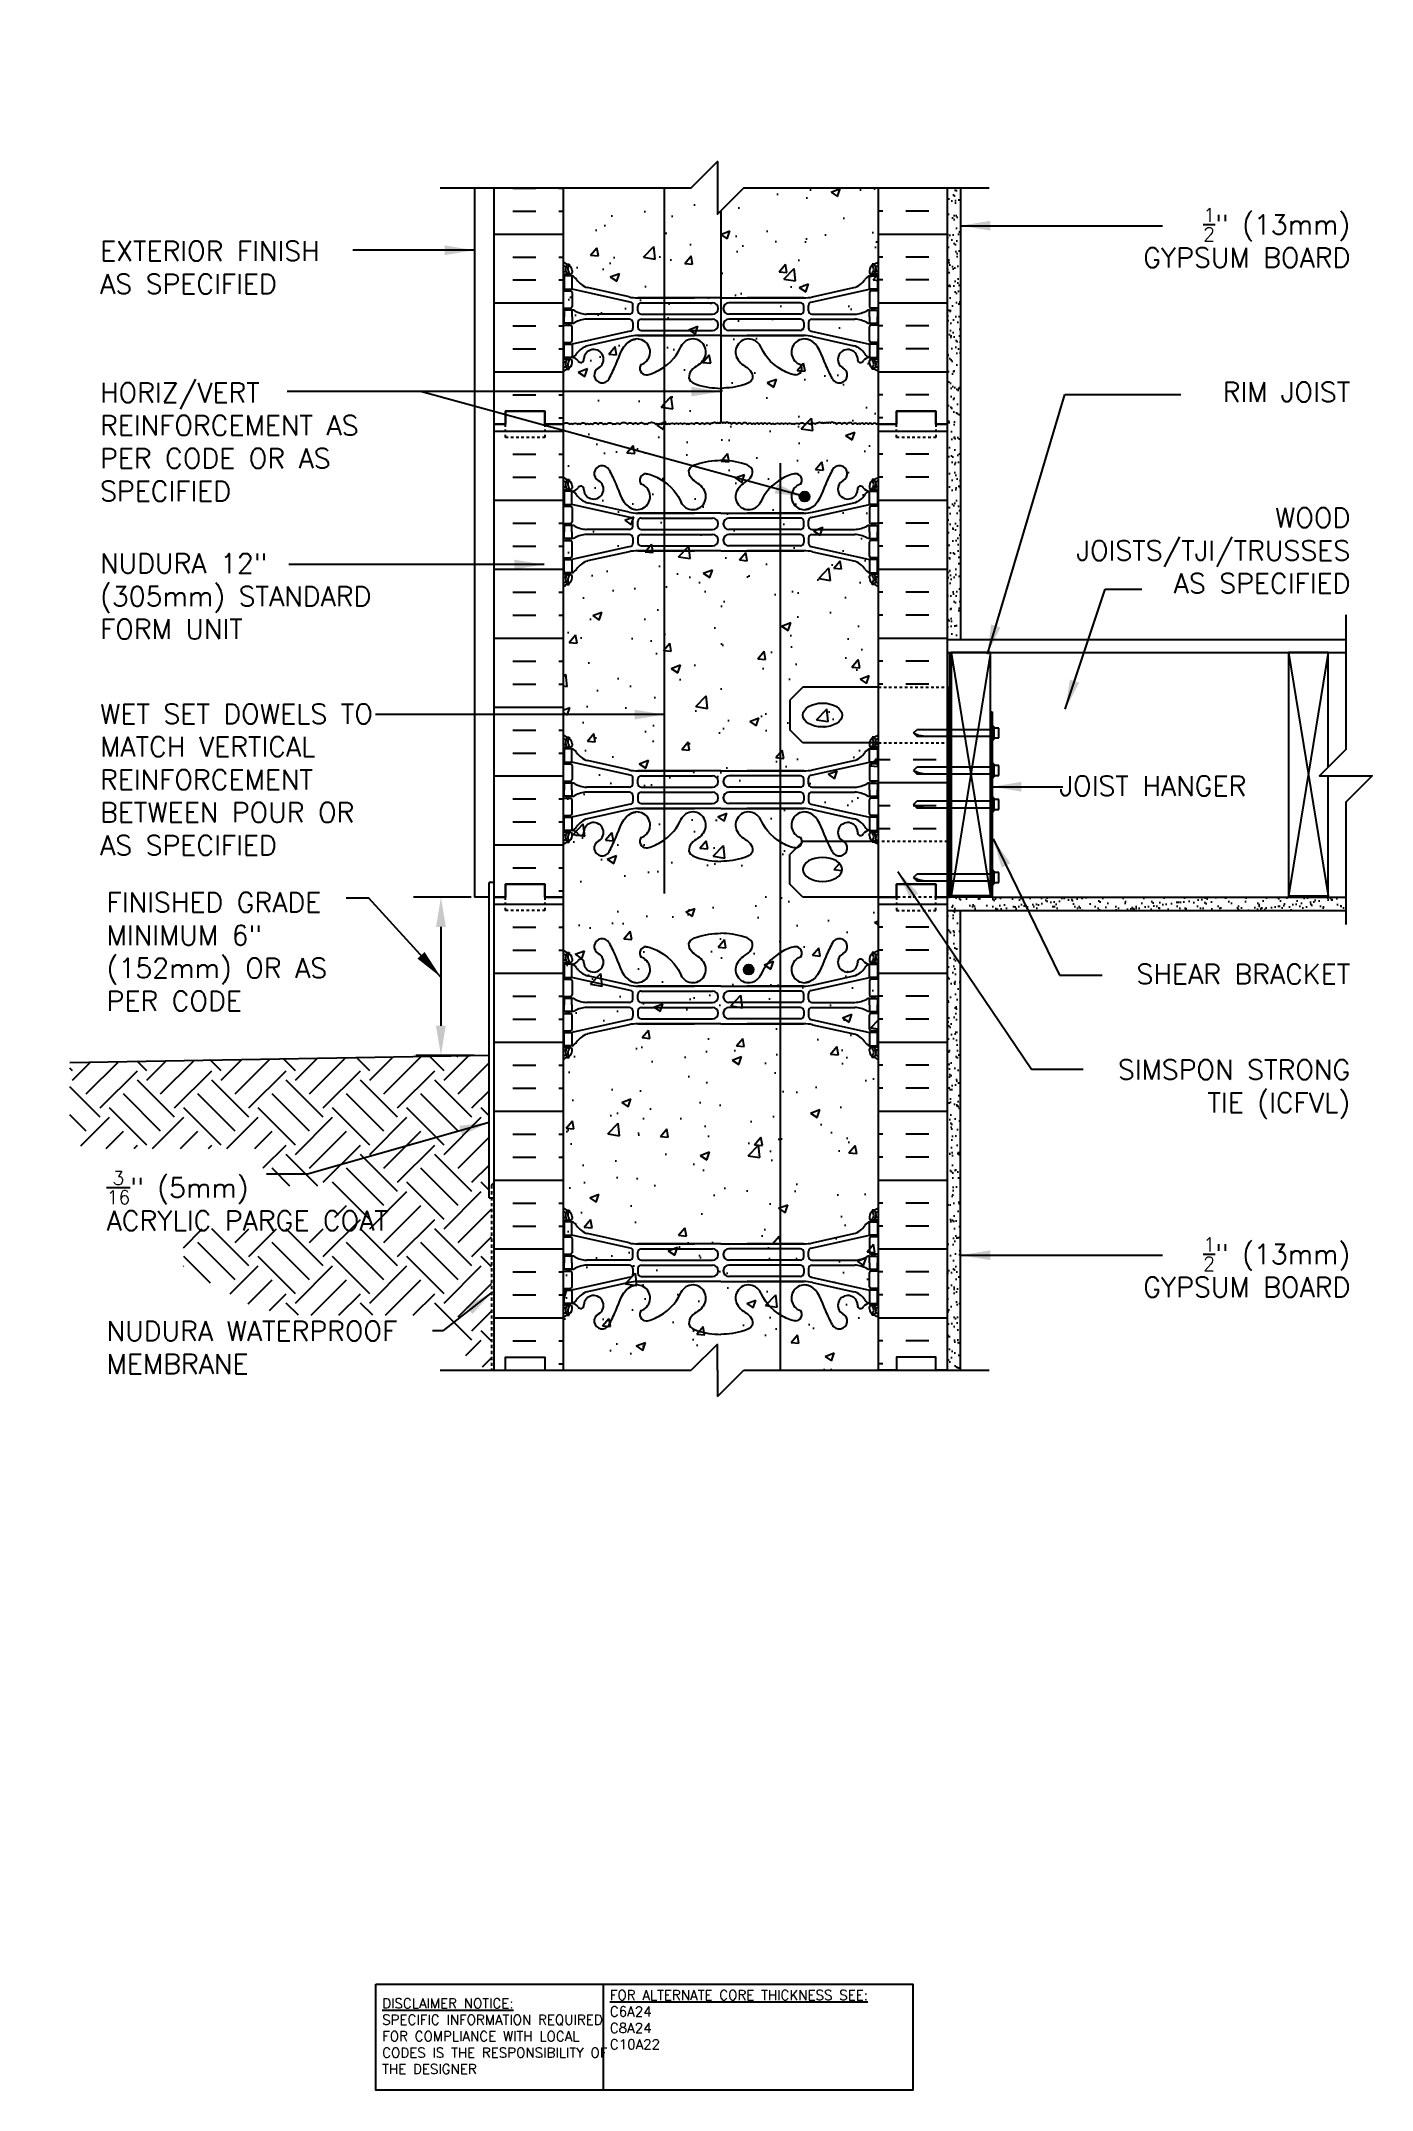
# Model space of a CAD drawing. Header units: inches. Extents: x 107.9 to 158.5, y -21.9 to 56.1.
import ezdxf
from ezdxf.enums import TextEntityAlignment as Align

# ---------------------------------------------------------------- set-up
doc = ezdxf.new("R2010")
doc.units = ezdxf.units.IN
doc.header["$LTSCALE"] = 0.5
doc.header["$MEASUREMENT"] = 0
doc.linetypes.add('DASHED2', pattern=[0.375, 0.25, -0.125])
doc.linetypes.add('HIDDEN2', pattern=[0.1875, 0.125, -0.0625])
for name, color, linetype in [('HATCH', 12, 'Continuous'), ('line25', 2, 'Continuous'), ('LINE3', 3, 'Continuous'), ('LINE50', 5, 'Continuous'), ('LINE9', 9, 'Continuous'), ('TEXT', 4, 'Continuous'), ('Web_Edge', 9, 'Continuous')]:
    doc.layers.add(name, color=color, linetype=linetype)
doc.styles.add('DIM', font='romans.shx', dxfattribs={"width": 0.7})
doc.styles.add('ROMANS', font='romans.shx', dxfattribs={"height": 1.125})
doc.styles.get("Standard").update_dxf_attribs({"font": 'romans.shx', "height": 1.125})
doc.dimstyles.new('ext_12', dxfattribs={"dimscale": 12, "dimtxt": 0.09375, "dimasz": 0.09375, "dimexe": 0.09375, "dimexo": 0.0625, "dimgap": 0.0625, "dimtad": 1, "dimdec": 1, "dimzin": 3, "dimdsep": 46, "dimlunit": 4, "dimtxsty": 'DIM', "dimcen": 0.09, "dimdle": 0.09375, "dimclrt": 4, "dimadec": 0, "dimazin": 0, "dimtfac": 1, "dimtdec": 1, "dimtmove": 2, "dimatfit": 3, "dimfxl": 1, "dimfrac": 2, "dimtolj": 1, "dimtzin": 0, "dimarcsym": 0})
pattern_1 = [(37.5, (85.0487, 4.25364), (-0.0157483, 0.481706), [0, -0.38, 0, -0.425, 0, -0.40625]), (7.5, (85.0487, 4.25364), (0.442444, 0.7055365), [0, -0.205, 0, -0.3425, 0, -0.13125]), (327.5, (84.7412, 4.25364), (0.7785355, 0.0014148), [0, -0.125, 0, -0.45, 0, -0.5875]), (317.5, (84.7412, 4.25364), (0.7515317, 0.219419), [0, -0.0625, 0, -0.295, 0, -0.3375])]
pattern_2 = [(50, (14.6014, 3.5427), (3.5863, -0.31376), [0.375, -4.125]), (355, (14.6014, 3.5427), (-0.69376, 3.76096), [0.3, -3.3]), (100.4514, (14.9003, 3.5165), (2.89255, 3.4472), [0.3187, -3.50571]), (46.184, (14.6014, 4.5427), (5.3362, -0.8276), [0.5625, -6.1875]), (96.6356, (15.046, 4.4737), (4.67331, 4.8706), [0.47805, -5.25856]), (351.184, (14.6014, 4.5427), (4.6733, 4.8706), [0.45, -4.95]), (21, (15.1014, 4.2927), (2.984535, -2.013094), [0.375, -4.125]), (326, (15.1014, 4.2927), (1.21658, 3.62575), [0.3, -3.3]), (71.4514, (15.35, 4.125), (4.20111, 1.61265), [0.3187, -3.50571]), (37.5, (14.6014, 3.5427), (0.060799, 1.664469), [0, -3.26, 0, -3.35, 0, -3.3125]), (7.5, (14.6014, 3.5427), (1.315348, 1.972059), [0, -1.91, 0, -3.185, 0, -1.2625]), (327.5, (13.4864, 3.5427), (2.669112, -0.112774), [0, -1.25, 0, -3.9, 0, -5.175]), (317.5, (12.9864, 3.5427), (2.91593, 0.500525), [0, -1.625, 0, -2.59, 0, -3.675])]

msp = doc.modelspace()

# ---------------------------------------------------------------- texts
at = {"layer": 'TEXT', "style": 'ROMANS'}
msp.add_text(' JOIST HANGER', height=0.75, dxfattribs=at).set_placement((146.099, 27.748), align=Align.MIDDLE_LEFT)
at = {"layer": 'TEXT', "char_height": 0.75, "style": 'ROMANS'}
for s, insert, width, attachment_point in [('\\A1;{\\H0.7x;\\S1/2;}" (13mm) GYPSUM BOARD', (157.671, 48.608), 9.90679, 6), ('EXTERIOR FINISH\\PAS SPECIFIED', (110.109, 47.476), 11.74859, 4), ('HORIZ/VERT REINFORCEMENT AS PER CODE OR AS SPECIFIED', (110.109, 40.839), 11.74859, 4), ('RIM JOIST', (157.671, 42.739), 11.43486, 6), ('WOOD JOISTS/TJI/TRUSSES AS SPECIFIED', (157.671, 36.704), 11.43486, 6), ('NUDURA 12" (305mm) STANDARD FORM UNIT', (110.109, 34.965), 11.74859, 4), ('WET SET DOWELS TO MATCH VERTICAL REINFORCEMENT BETWEEN POUR OR AS SPECIFIED', (110.109, 27.988), 11.74859, 4), ('FINISHED GRADE MINIMUM 6" (152mm) OR AS PER CODE', (110.359, 21.44), 10.75183, 4), ('SHEAR BRACKET', (157.671, 20.586), 11.43486, 6), ('SIMSPON STRONG TIE (ICFVL)', (157.671, 16.199), 10.60311, 6), ('\\A1;{\\H0.7x;\\S3/16;}" (5mm) \\PACRYLIC PARGE COAT', (110.359, 11.959), 11.74859, 4), ('\\A1;{\\H0.7x;\\S1/2;}" (13mm) GYPSUM BOARD', (157.671, 9.428), 9.86679, 6), ('\\A1;NUDURA WATERPROOF MEMBRANE', (110.359, 6.377), 12.78313, 4)]:
    msp.add_mtext(s, dxfattribs=dict(at, insert=insert, width=width, attachment_point=attachment_point))
at = {"layer": 'TEXT', "char_height": 0.375, "attachment_point": 4}
for s, insert, width in [('{\\LDISCLAIMER NOTICE:}\\PSPECIFIC INFORMATION REQUIRED FOR COMPLIANCE WITH LOCAL CODES IS THE RESPONSIBILITY OF THE DESIGNER', (120.843, -19.832), 9.3349), ('{\\LFOR ALTERNATE CORE THICKNESS SEE:\\P}C6A24\\PC8A24\\PC10A22', (129.504, -19.205), 15.5553)]:
    msp.add_mtext(s, dxfattribs=dict(at, insert=insert, width=width))

# ---------------------------------------------------------------- blocks, each defined once
blk = doc.blocks.new('12-inch Hinge Pin Web')
at = {"layer": 'Web_Edge'}
for p, q in [((349.823, 208.626), (349.901, 208.626)), ((349.823, 208.526), (350.107, 208.526)), ((349.969, 208.905), (350.059, 208.905)), ((349.969, 208.526), (349.969, 208.456)), ((350.059, 208.905), (350.059, 208.863)), ((350.059, 208.526), (350.059, 208.456)), ((350.169, 208.656), (350.169, 208.588)), ((361.477, 208.656), (361.477, 208.588)), ((361.823, 208.526), (361.54, 208.526)), ((361.677, 208.905), (361.587, 208.905)), ((361.587, 208.905), (361.587, 208.863)), ((361.587, 208.526), (361.587, 208.456)), ((361.677, 208.526), (361.677, 208.456)), ((361.823, 208.626), (361.746, 208.626)), ((349.823, 207.886), (350.107, 207.886)), ((349.969, 207.956), (349.969, 207.886)), ((350.059, 207.956), (350.059, 207.886)), ((352.382, 207.459), (350.164, 207.956)), ((350.169, 207.823), (350.169, 207.288)), ((352.339, 207.658), (350.758, 208.011)), ((352.666, 207.622), (354.823, 207.622)), ((355.823, 207.622), (352.666, 207.622)), ((352.792, 207.435), (355.511, 207.435)), ((355.823, 207.622), (358.981, 207.622)), ((358.855, 207.435), (356.135, 207.435)), ((358.981, 207.622), (356.823, 207.622)), ((359.265, 207.459), (361.482, 207.956)), ((359.308, 207.658), (360.889, 208.011)), ((361.477, 207.823), (361.477, 207.288)), ((361.823, 207.886), (361.54, 207.886)), ((361.587, 207.956), (361.587, 207.886)), ((361.677, 207.956), (361.677, 207.886)), ((349.823, 207.226), (350.107, 207.226)), ((349.969, 207.226), (349.969, 207.156)), ((349.969, 206.586), (349.969, 206.656)), ((350.059, 207.226), (350.059, 207.156)), ((350.059, 206.586), (350.059, 206.656)), ((352.355, 207), (350.717, 207)), ((352.355, 206.812), (350.717, 206.812)), ((352.48, 207.125), (352.48, 207.337)), ((352.48, 206.687), (352.48, 206.475)), ((352.667, 207.126), (352.667, 207.31)), ((352.667, 206.686), (352.667, 206.502)), ((352.792, 207.001), (355.511, 207.001)), ((352.792, 206.811), (355.511, 206.811)), ((358.855, 207.001), (356.135, 207.001)), ((358.855, 206.811), (356.135, 206.811)), ((358.98, 207.126), (358.98, 207.31)), ((358.98, 206.686), (358.98, 206.502)), ((359.167, 207.125), (359.167, 207.337)), ((359.167, 206.687), (359.167, 206.475)), ((359.292, 207), (360.93, 207)), ((359.292, 206.812), (360.93, 206.812)), ((361.823, 207.226), (361.54, 207.226)), ((361.587, 207.226), (361.587, 207.156)), ((361.587, 206.586), (361.587, 206.656)), ((361.677, 207.226), (361.677, 207.156)), ((361.677, 206.586), (361.677, 206.656)), ((349.823, 206.586), (350.107, 206.586)), ((349.823, 205.926), (350.107, 205.926)), ((349.969, 205.856), (349.969, 205.926)), ((350.059, 205.856), (350.059, 205.926)), ((352.382, 206.353), (350.164, 205.856)), ((350.169, 205.988), (350.169, 206.523)), ((352.339, 206.154), (350.758, 205.801)), ((352.666, 206.19), (354.823, 206.19)), ((355.823, 206.19), (352.666, 206.19)), ((352.792, 206.377), (355.511, 206.377)), ((355.823, 206.19), (358.981, 206.19)), ((358.855, 206.377), (356.135, 206.377)), ((358.981, 206.19), (356.823, 206.19)), ((359.265, 206.353), (361.482, 205.856)), ((359.308, 206.154), (360.889, 205.801)), ((361.477, 205.988), (361.477, 206.523)), ((361.823, 206.586), (361.54, 206.586)), ((361.823, 205.926), (361.54, 205.926)), ((361.587, 205.856), (361.587, 205.926)), ((361.677, 205.856), (361.677, 205.926)), ((349.823, 205.286), (350.107, 205.286)), ((349.823, 205.186), (349.901, 205.186)), ((349.969, 205.286), (349.969, 205.356)), ((350.059, 205.286), (350.059, 205.356)), ((350.169, 205.156), (350.169, 205.223)), ((361.477, 205.156), (361.477, 205.223)), ((361.823, 205.286), (361.54, 205.286)), ((361.587, 205.286), (361.587, 205.356)), ((361.677, 205.286), (361.677, 205.356)), ((361.823, 205.186), (361.746, 205.186)), ((349.969, 204.907), (350.059, 204.907)), ((350.059, 204.907), (350.059, 204.949)), ((361.587, 204.907), (361.587, 204.949)), ((361.677, 204.907), (361.587, 204.907)), ((349.969, 199.097), (350.059, 199.097)), ((350.059, 199.097), (350.059, 199.055)), ((350.169, 198.848), (350.169, 198.781)), ((361.477, 198.848), (361.477, 198.781)), ((361.677, 199.097), (361.587, 199.097)), ((361.587, 199.097), (361.587, 199.055)), ((349.823, 198.818), (349.901, 198.818)), ((349.823, 198.718), (350.107, 198.718)), ((349.823, 198.078), (350.107, 198.078)), ((349.969, 198.718), (349.969, 198.648)), ((349.969, 198.148), (349.969, 198.078)), ((350.059, 198.718), (350.059, 198.648)), ((350.059, 198.148), (350.059, 198.078)), ((352.382, 197.652), (350.164, 198.148)), ((352.339, 197.85), (350.758, 198.203)), ((359.265, 197.652), (361.482, 198.148)), ((359.308, 197.85), (360.889, 198.203)), ((361.823, 198.718), (361.54, 198.718)), ((361.823, 198.078), (361.54, 198.078)), ((361.587, 198.718), (361.587, 198.648)), ((361.587, 198.148), (361.587, 198.078)), ((361.677, 198.718), (361.677, 198.648)), ((361.677, 198.148), (361.677, 198.078)), ((361.823, 198.818), (361.746, 198.818)), ((349.823, 197.418), (350.107, 197.418)), ((349.969, 197.418), (349.969, 197.348)), ((350.059, 197.418), (350.059, 197.348)), ((350.169, 198.016), (350.169, 197.481)), ((352.48, 197.317), (352.48, 197.53)), ((352.666, 197.814), (354.823, 197.814)), ((355.823, 197.814), (352.666, 197.814)), ((352.667, 197.318), (352.667, 197.502)), ((352.792, 197.627), (355.511, 197.627)), ((355.823, 197.814), (358.981, 197.814)), ((358.855, 197.627), (356.135, 197.627)), ((358.981, 197.814), (356.823, 197.814)), ((358.98, 197.318), (358.98, 197.502)), ((359.167, 197.317), (359.167, 197.53)), ((361.477, 198.016), (361.477, 197.481)), ((361.823, 197.418), (361.54, 197.418)), ((361.587, 197.418), (361.587, 197.348)), ((361.677, 197.418), (361.677, 197.348)), ((349.823, 196.778), (350.107, 196.778)), ((349.969, 196.778), (349.969, 196.848)), ((350.059, 196.778), (350.059, 196.848)), ((352.382, 196.545), (350.164, 196.048)), ((350.169, 196.181), (350.169, 196.716)), ((352.355, 197.192), (350.717, 197.192)), ((352.355, 197.004), (350.717, 197.004)), ((352.48, 196.879), (352.48, 196.667)), ((352.667, 196.878), (352.667, 196.694)), ((352.792, 197.193), (355.511, 197.193)), ((352.792, 197.003), (355.511, 197.003)), ((352.792, 196.569), (355.511, 196.569)), ((358.855, 197.193), (356.135, 197.193)), ((358.855, 197.003), (356.135, 197.003)), ((358.855, 196.569), (356.135, 196.569)), ((358.98, 196.878), (358.98, 196.694)), ((359.167, 196.879), (359.167, 196.667)), ((359.265, 196.545), (361.482, 196.048)), ((359.292, 197.192), (360.93, 197.192)), ((359.292, 197.004), (360.93, 197.004)), ((361.477, 196.181), (361.477, 196.716)), ((361.823, 196.778), (361.54, 196.778)), ((361.587, 196.778), (361.587, 196.848)), ((361.677, 196.778), (361.677, 196.848)), ((349.823, 196.118), (350.107, 196.118)), ((349.969, 196.048), (349.969, 196.118)), ((350.059, 196.048), (350.059, 196.118)), ((352.339, 196.347), (350.758, 195.994)), ((352.666, 196.383), (354.823, 196.383)), ((355.823, 196.383), (352.666, 196.383)), ((355.823, 196.383), (358.981, 196.383)), ((358.981, 196.383), (356.823, 196.383)), ((359.308, 196.347), (360.889, 195.994)), ((361.823, 196.118), (361.54, 196.118)), ((361.587, 196.048), (361.587, 196.118)), ((361.677, 196.048), (361.677, 196.118)), ((349.823, 195.478), (350.107, 195.478)), ((349.823, 195.378), (349.901, 195.378)), ((349.969, 195.478), (349.969, 195.548)), ((349.969, 195.099), (350.059, 195.099)), ((350.059, 195.478), (350.059, 195.548)), ((350.059, 195.099), (350.059, 195.141)), ((350.169, 195.348), (350.169, 195.416)), ((361.477, 195.348), (361.477, 195.416)), ((361.823, 195.478), (361.54, 195.478)), ((361.587, 195.478), (361.587, 195.548)), ((361.587, 195.099), (361.587, 195.141)), ((361.677, 195.099), (361.587, 195.099)), ((361.677, 195.478), (361.677, 195.548)), ((361.823, 195.378), (361.746, 195.378))]:
    blk.add_line(p, q, dxfattribs=at)
for points in [[(349.864, 207.956), (350.164, 207.956), (350.164, 208.456), (349.864, 208.456)], [(361.782, 207.956), (361.482, 207.956), (361.482, 208.456), (361.782, 208.456)], [(349.864, 205.856), (350.164, 205.856), (350.164, 205.356), (349.864, 205.356)], [(361.782, 205.856), (361.482, 205.856), (361.482, 205.356), (361.782, 205.356)], [(349.864, 198.148), (350.164, 198.148), (350.164, 198.648), (349.864, 198.648)], [(361.782, 198.148), (361.482, 198.148), (361.482, 198.648), (361.782, 198.648)], [(349.864, 196.048), (350.164, 196.048), (350.164, 195.548), (349.864, 195.548)], [(361.782, 196.048), (361.482, 196.048), (361.482, 195.548), (361.782, 195.548)]]:
    blk.add_lwpolyline(points, close=True, dxfattribs=at)
for points in [[(350.164, 206.906), (350.164, 207.156), (349.864, 207.156), (349.864, 206.906)], [(350.164, 206.906), (350.164, 206.656), (349.864, 206.656), (349.864, 206.906)], [(361.482, 206.906), (361.482, 207.156), (361.782, 207.156), (361.782, 206.906)], [(361.482, 206.906), (361.482, 206.656), (361.782, 206.656), (361.782, 206.906)], [(350.164, 197.098), (350.164, 197.348), (349.864, 197.348), (349.864, 197.098)], [(361.482, 197.098), (361.482, 197.348), (361.782, 197.348), (361.782, 197.098)], [(350.164, 197.098), (350.164, 196.848), (349.864, 196.848), (349.864, 197.098)], [(361.482, 197.098), (361.482, 196.848), (361.782, 196.848), (361.782, 197.098)]]:
    blk.add_lwpolyline(points, dxfattribs=at)
for centre, radius, start, end in [((350.169, 209.363), 0.5, 226.21089, 250.52878), ((351.309, 209.126), 0.3, 27.59697, 243.94252), ((352.982, 208.879), 0.242, 90, 218.23271), ((358.665, 208.879), 0.242, 321.76729, 90), ((360.337, 209.126), 0.3, 296.05748, 152.40303), ((361.477, 209.363), 0.5, 289.47122, 313.78911), ((350.169, 209.363), 0.6, 234.78322, 245.07477), ((349.902, 208.646), 0.0196, 269.40316, 15.4901), ((350.163, 208.71), 0.25, 140.11451, 222.46087), ((349.907, 208.8), 0.021, 343.464, 63.99573), ((350.005, 208.841), 0.045, 321.448, 139.1879), ((350.012, 208.572), 0.045, 222.46087, 42.46087), ((349.919, 208.656), 0.25, 0, 70.52878), ((350.163, 208.71), 0.16, 140.00008, 222.46087), ((350.107, 208.588), 0.0625, 270, 0), ((350.127, 208.805), 0.352, 276.12908, 321.53314), ((350.042, 208.113), 0.364, 34.97751, 70.33874), ((350.965, 208.725), 0.743, 212.79192, 253.81071), ((350.504, 208.537), 0.113, 347.81557, 154.05694), ((350.989, 208.532), 0.375, 182.92371, 59.86753), ((352.636, 208.254), 0.5, 246.21387, 71.79367), ((354.761, 208.254), 0.5, 204.81899, 44.18751), ((356.886, 208.254), 0.5, 135.81249, 335.18101), ((359.011, 208.254), 0.5, 108.20633, 293.78613), ((360.657, 208.532), 0.375, 120.13247, 357.07629), ((360.682, 208.725), 0.743, 286.18929, 327.20808), ((361.143, 208.537), 0.113, 25.94306, 192.18443), ((361.52, 208.805), 0.352, 218.46686, 263.87092), ((361.605, 208.113), 0.364, 109.66126, 145.02249), ((361.727, 208.656), 0.25, 109.47122, 180), ((361.54, 208.588), 0.0625, 180, 270), ((361.635, 208.572), 0.045, 137.53913, 317.53913), ((361.641, 208.841), 0.045, 40.8121, 218.552), ((361.484, 208.71), 0.16, 317.53913, 39.99992), ((361.484, 208.71), 0.25, 317.53913, 39.88549), ((361.74, 208.8), 0.021, 116.00427, 196.536), ((361.745, 208.646), 0.0196, 164.5099, 270.59684), ((361.477, 209.363), 0.6, 294.92523, 305.21678), ((350.107, 207.823), 0.0625, 0, 90), ((352.666, 209.122), 1.5, 257.41348, 270), ((352.355, 207.337), 0.125, 0, 77.37673), ((352.792, 207.31), 0.125, 90, 180), ((355.511, 207.218), 0.217, 270, 90), ((356.135, 207.218), 0.217, 90, 270), ((358.855, 207.31), 0.125, 0, 90), ((358.981, 209.122), 1.5, 270, 282.58652), ((359.292, 207.337), 0.125, 102.62327, 180), ((361.54, 207.823), 0.0625, 90, 180), ((350.107, 207.288), 0.0625, 270, 0), ((350.16, 206.937), 0.219, 60.49375, 88.91995), ((350.16, 206.875), 0.219, 271.08005, 299.50625), ((350.806, 208.167), 1.17, 242.63655, 265.65045), ((350.806, 205.645), 1.17, 94.34955, 117.36345), ((352.355, 207.125), 0.125, 270, 0), ((352.355, 206.687), 0.125, 0, 90), ((352.792, 207.126), 0.125, 180, 270), ((352.792, 206.686), 0.125, 90, 180), ((355.511, 206.594), 0.217, 270, 90), ((356.135, 206.594), 0.217, 90, 270), ((358.855, 207.126), 0.125, 270, 360), ((358.855, 206.686), 0.125, 0, 90), ((359.292, 207.125), 0.125, 180, 270), ((359.292, 206.687), 0.125, 90, 180), ((360.841, 208.167), 1.17, 274.34955, 297.36345), ((360.841, 205.645), 1.17, 62.63655, 85.65045), ((361.487, 206.937), 0.219, 91.08005, 119.50625), ((361.487, 206.875), 0.219, 240.49375, 268.91995), ((361.54, 207.288), 0.0625, 180, 270), ((350.107, 206.523), 0.0625, 0, 90), ((350.107, 205.988), 0.0625, 270, 0), ((352.666, 204.69), 1.5, 90, 102.58652), ((352.355, 206.475), 0.125, 282.62327, 0), ((352.792, 206.502), 0.125, 180, 270), ((358.855, 206.502), 0.125, 270, 0), ((358.981, 204.69), 1.5, 77.41348, 90), ((359.292, 206.475), 0.125, 180, 257.37673), ((361.54, 206.523), 0.0625, 90, 180), ((361.54, 205.988), 0.0625, 180, 270), ((349.902, 205.166), 0.0196, 344.5099, 90.59684), ((350.163, 205.101), 0.25, 137.53913, 219.88549), ((350.012, 205.24), 0.045, 317.53913, 137.53913), ((350.163, 205.101), 0.16, 137.53913, 219.99992), ((349.919, 205.156), 0.25, 289.47122, 360), ((350.107, 205.223), 0.0625, 360, 90), ((350.042, 205.699), 0.364, 289.66126, 325.02249), ((350.965, 205.087), 0.743, 106.18929, 147.20808), ((360.682, 205.087), 0.743, 32.79192, 73.81071), ((361.605, 205.699), 0.364, 214.97751, 250.33874), ((361.54, 205.223), 0.0625, 90, 180), ((361.727, 205.156), 0.25, 180, 250.52878), ((361.635, 205.24), 0.045, 42.46087, 222.46087), ((361.484, 205.101), 0.16, 320.00008, 42.46087), ((361.484, 205.101), 0.25, 320.11451, 42.46087), ((361.745, 205.166), 0.0196, 89.40316, 195.4901), ((350.169, 204.449), 0.6, 114.92523, 125.21678), ((350.169, 204.449), 0.5, 109.47122, 133.78911), ((349.907, 205.012), 0.021, 296.00427, 16.536), ((350.005, 204.97), 0.045, 220.8121, 38.552), ((361.641, 204.97), 0.045, 141.448, 319.1879), ((361.477, 204.449), 0.5, 46.21089, 70.52878), ((361.74, 205.012), 0.021, 163.464, 243.99573), ((361.477, 204.449), 0.6, 54.78322, 65.07477), ((350.169, 199.555), 0.5, 226.21089, 250.52878), ((350.169, 199.555), 0.6, 234.78322, 245.07477), ((349.902, 198.838), 0.0196, 269.40316, 15.4901), ((350.163, 198.903), 0.25, 140.11451, 222.46087), ((349.907, 198.992), 0.021, 343.464, 63.99573), ((350.005, 199.034), 0.045, 321.448, 139.1879), ((349.919, 198.848), 0.25, 0, 70.52878), ((350.163, 198.903), 0.16, 140.00008, 222.46087), ((361.727, 198.848), 0.25, 109.47122, 180), ((361.641, 199.034), 0.045, 40.8121, 218.552), ((361.484, 198.903), 0.16, 317.53913, 39.99992), ((361.477, 199.555), 0.5, 289.47122, 313.78911), ((361.484, 198.903), 0.25, 317.53913, 39.88549), ((361.74, 198.992), 0.021, 116.00427, 196.536), ((361.745, 198.838), 0.0196, 164.5099, 270.59684), ((361.477, 199.555), 0.6, 294.92523, 305.21678), ((350.012, 198.764), 0.045, 222.46087, 42.46087), ((350.107, 198.781), 0.0625, 270, 0), ((350.107, 198.016), 0.0625, 0, 90), ((350.042, 198.306), 0.364, 34.97751, 70.33874), ((350.965, 198.917), 0.743, 212.79192, 253.81071), ((360.682, 198.917), 0.743, 286.18929, 327.20808), ((361.605, 198.306), 0.364, 109.66126, 145.02249), ((361.54, 198.781), 0.0625, 180, 270), ((361.54, 198.016), 0.0625, 90, 180), ((361.635, 198.764), 0.045, 137.53913, 317.53913), ((350.107, 197.481), 0.0625, 270, 0), ((350.16, 197.13), 0.219, 60.49375, 88.91995), ((350.806, 198.359), 1.17, 242.63655, 265.65045), ((352.666, 199.314), 1.5, 257.41348, 270), ((352.355, 197.317), 0.125, 270, 0), ((352.355, 197.53), 0.125, 0, 77.37673), ((352.792, 197.502), 0.125, 90, 180), ((352.792, 197.318), 0.125, 180, 270), ((355.511, 197.41), 0.217, 270, 90), ((356.135, 197.41), 0.217, 90, 270), ((358.855, 197.502), 0.125, 0, 90), ((358.855, 197.318), 0.125, 270, 360), ((358.981, 199.314), 1.5, 270, 282.58652), ((359.292, 197.53), 0.125, 102.62327, 180), ((359.292, 197.317), 0.125, 180, 270), ((360.841, 198.359), 1.17, 274.34955, 297.36345), ((361.487, 197.13), 0.219, 91.08005, 119.50625), ((361.54, 197.481), 0.0625, 180, 270), ((350.107, 196.716), 0.0625, 0, 90), ((350.16, 197.067), 0.219, 271.08005, 299.50625), ((350.806, 195.837), 1.17, 94.34955, 117.36345), ((352.355, 196.879), 0.125, 0, 90), ((352.355, 196.667), 0.125, 282.62327, 0), ((352.792, 196.878), 0.125, 90, 180), ((352.792, 196.694), 0.125, 180, 270), ((355.511, 196.786), 0.217, 270, 90), ((356.135, 196.786), 0.217, 90, 270), ((358.855, 196.878), 0.125, 0, 90), ((358.855, 196.694), 0.125, 270, 0), ((359.292, 196.879), 0.125, 90, 180), ((359.292, 196.667), 0.125, 180, 257.37673), ((360.841, 195.837), 1.17, 62.63655, 85.65045), ((361.487, 197.067), 0.219, 240.49375, 268.91995), ((361.54, 196.716), 0.0625, 90, 180), ((350.107, 196.181), 0.0625, 270, 0), ((350.965, 195.28), 0.743, 106.18929, 147.20808), ((350.989, 195.472), 0.375, 300.13247, 177.07629), ((352.666, 194.883), 1.5, 90, 102.58652), ((352.636, 195.75), 0.5, 288.20633, 113.78613), ((354.761, 195.75), 0.5, 315.81249, 155.18101), ((356.886, 195.75), 0.5, 24.81899, 224.18751), ((359.011, 195.75), 0.5, 66.21387, 251.79367), ((358.981, 194.883), 1.5, 77.41348, 90), ((360.657, 195.472), 0.375, 2.92371, 239.86753), ((360.682, 195.28), 0.743, 32.79192, 73.81071), ((361.54, 196.181), 0.0625, 180, 270), ((350.169, 194.641), 0.6, 114.92523, 125.21678), ((350.169, 194.641), 0.5, 109.47122, 133.78911), ((349.902, 195.359), 0.0196, 344.5099, 90.59684), ((350.163, 195.294), 0.25, 137.53913, 219.88549), ((349.907, 195.204), 0.021, 296.00427, 16.536), ((350.005, 195.163), 0.045, 220.8121, 38.552), ((350.012, 195.432), 0.045, 317.53913, 137.53913), ((350.163, 195.294), 0.16, 137.53913, 219.99992), ((349.919, 195.348), 0.25, 289.47122, 360), ((350.107, 195.416), 0.0625, 360, 90), ((350.042, 195.891), 0.364, 289.66126, 325.02249), ((350.127, 195.199), 0.352, 38.46686, 83.87092), ((350.504, 195.467), 0.113, 205.94306, 12.18443), ((351.309, 194.878), 0.3, 116.05748, 332.40303), ((352.982, 195.125), 0.242, 141.76729, 270), ((358.665, 195.125), 0.242, 270, 38.23271), ((360.337, 194.878), 0.3, 207.59697, 63.94252), ((361.143, 195.467), 0.113, 167.81557, 334.05694), ((361.52, 195.199), 0.352, 96.12908, 141.53314), ((361.605, 195.891), 0.364, 214.97751, 250.33874), ((361.54, 195.416), 0.0625, 90, 180), ((361.727, 195.348), 0.25, 180, 250.52878), ((361.635, 195.432), 0.045, 42.46087, 222.46087), ((361.641, 195.163), 0.045, 141.448, 319.1879), ((361.484, 195.294), 0.16, 320.00008, 42.46087), ((361.477, 194.641), 0.5, 46.21089, 70.52878), ((361.484, 195.294), 0.25, 320.11451, 42.46087), ((361.74, 195.204), 0.021, 163.464, 243.99573), ((361.745, 195.359), 0.0196, 89.40316, 195.4901), ((361.477, 194.641), 0.6, 54.78322, 65.07477)]:
    blk.add_arc(centre, radius, start, end, dxfattribs=at)
for points, knots in [([(351.575, 209.265), (351.661, 209.098), (351.914, 208.608), (352.128, 207.859), (352.538, 207.764), (352.595, 207.756)], [0, 0, 0, 0, 0.579211, 1.703896, 1.875321, 1.875321, 1.875321, 1.875321]), ([(352.982, 209.121), (353.103, 209.123), (353.937, 208.766), (354.176, 208.309), (354.317, 208.026)], [0.038125, 0.038125, 0.038125, 0.038125, 0.320663, 1.258119, 1.258119, 1.258119, 1.258119]), ([(355.119, 208.603), (355.012, 208.766), (354.652, 208.856), (354.575, 209.352), (355.123, 209.588), (355.527, 209.616), (355.823, 209.637)], [0.229407, 0.229407, 0.229407, 0.229407, 0.844432, 1.128849, 1.464331, 2.389004, 2.389004, 2.389004, 2.389004]), ([(356.527, 208.603), (356.635, 208.766), (356.995, 208.856), (357.072, 209.352), (356.524, 209.588), (356.12, 209.616), (355.823, 209.637)], [0.229407, 0.229407, 0.229407, 0.229407, 0.844432, 1.128849, 1.464331, 2.389004, 2.389004, 2.389004, 2.389004]), ([(358.665, 209.121), (358.544, 209.123), (357.71, 208.766), (357.471, 208.309), (357.33, 208.026)], [0.038125, 0.038125, 0.038125, 0.038125, 0.320663, 1.258119, 1.258119, 1.258119, 1.258119]), ([(360.072, 209.265), (359.986, 209.098), (359.733, 208.608), (359.519, 207.859), (359.109, 207.764), (359.052, 207.756)], [0, 0, 0, 0, 0.579211, 1.703896, 1.875321, 1.875321, 1.875321, 1.875321]), ([(351.575, 194.739), (351.661, 194.906), (351.914, 195.396), (352.128, 196.145), (352.538, 196.24), (352.595, 196.248)], [0, 0, 0, 0, 0.579211, 1.703896, 1.875321, 1.875321, 1.875321, 1.875321]), ([(352.982, 194.883), (353.103, 194.881), (353.937, 195.239), (354.176, 195.695), (354.317, 195.979)], [0.038125, 0.038125, 0.038125, 0.038125, 0.320663, 1.258119, 1.258119, 1.258119, 1.258119]), ([(358.665, 194.883), (358.544, 194.881), (357.71, 195.239), (357.471, 195.695), (357.33, 195.979)], [0.038125, 0.038125, 0.038125, 0.038125, 0.320663, 1.258119, 1.258119, 1.258119, 1.258119]), ([(360.072, 194.739), (359.986, 194.906), (359.733, 195.396), (359.519, 196.145), (359.109, 196.24), (359.052, 196.248)], [0, 0, 0, 0, 0.579211, 1.703896, 1.875321, 1.875321, 1.875321, 1.875321]), ([(355.119, 195.401), (355.012, 195.238), (354.652, 195.148), (354.575, 194.652), (355.123, 194.416), (355.527, 194.388), (355.823, 194.367)], [0.229407, 0.229407, 0.229407, 0.229407, 0.844432, 1.128849, 1.464331, 2.389004, 2.389004, 2.389004, 2.389004]), ([(356.527, 195.401), (356.635, 195.238), (356.995, 195.148), (357.072, 194.652), (356.524, 194.416), (356.12, 194.388), (355.823, 194.367)], [0.229407, 0.229407, 0.229407, 0.229407, 0.844432, 1.128849, 1.464331, 2.389004, 2.389004, 2.389004, 2.389004])]:
    blk.add_open_spline(points, degree=3, knots=knots, dxfattribs=at)
for points in [[(352.667, 207.131), (352.667, 207.305)], [(352.667, 206.681), (352.667, 206.507)], [(358.98, 207.131), (358.98, 207.305)], [(358.98, 206.681), (358.98, 206.507)], [(352.667, 197.323), (352.667, 197.497)], [(358.98, 197.323), (358.98, 197.497)], [(352.667, 196.873), (352.667, 196.699)], [(358.98, 196.873), (358.98, 196.699)]]:
    blk.add_open_spline(points, degree=1, dxfattribs=at)

# ---------------------------------------------------------------- hatches: boundary and pattern name
at = {"layer": 'HATCH'}
h = msp.add_hatch(dxfattribs=at)
h.set_pattern_fill('AR-CONC', color=256, scale=0.5, style=0)
h.paths.add_polyline_path([(132.379, 55.908, -1), (132.754, 55.908, -1)], flags=16)
edge = h.paths.add_edge_path()
edge.add_line((132.6, 50.508), (131.569, 50.508))
edge.add_line((131.569, 50.508), (131.569, 41.525))
edge.add_arc((131.525, 41.466), 0.0737, 35, 53.35404, ccw=False)
edge.add_arc((131.63, 41.477), 0.0544, 35, 145, ccw=False)
edge.add_arc((131.732, 41.467), 0.0705, 35, 145, ccw=False)
edge.add_arc((131.879, 41.445), 0.109, 35, 145, ccw=False)
edge.add_arc((132.042, 41.456), 0.0897, 35, 145, ccw=False)
edge.add_arc((132.191, 41.455), 0.0929, 35, 145, ccw=False)
edge.add_arc((132.346, 41.453), 0.0961, 35, 145, ccw=False)
edge.add_arc((132.474, 41.473), 0.0608, 35, 145, ccw=False)
edge.add_arc((132.613, 41.445), 0.109, 35, 145, ccw=False)
edge.add_arc((132.813, 41.431), 0.134, 35, 145, ccw=False)
edge.add_arc((133.02, 41.44), 0.118, 35, 145, ccw=False)
edge.add_arc((133.219, 41.436), 0.125, 35, 145, ccw=False)
edge.add_arc((133.386, 41.494), 0.0661, 57.90038, 167.90038, ccw=False)
edge.add_arc((133.487, 41.504), 0.0801, 35, 145, ccw=False)
edge.add_arc((133.597, 41.519), 0.0544, 35, 145, ccw=False)
edge.add_arc((133.683, 41.521), 0.0506, 35, 145, ccw=False)
edge.add_arc((133.766, 41.521), 0.0506, 35, 145, ccw=False)
edge.add_arc((133.852, 41.519), 0.0544, 35, 145, ccw=False)
edge.add_arc((133.962, 41.504), 0.0801, 35, 145, ccw=False)
edge.add_arc((134.063, 41.494), 0.0661, 12.09962, 122.09962, ccw=False)
edge.add_arc((134.23, 41.436), 0.125, 35, 145, ccw=False)
edge.add_arc((134.429, 41.44), 0.118, 35, 145, ccw=False)
edge.add_arc((134.637, 41.431), 0.134, 35, 145, ccw=False)
edge.add_arc((134.836, 41.445), 0.109, 35, 145, ccw=False)
edge.add_arc((134.975, 41.473), 0.0608, 35, 145, ccw=False)
edge.add_arc((135.103, 41.453), 0.0961, 35, 145, ccw=False)
edge.add_arc((135.258, 41.455), 0.0929, 35, 145, ccw=False)
edge.add_arc((135.408, 41.456), 0.0897, 35, 145, ccw=False)
edge.add_arc((135.57, 41.445), 0.109, 35, 145, ccw=False)
edge.add_arc((135.717, 41.467), 0.0705, 84.00373, 145, ccw=False)
edge.add_arc((135.732, 41.467), 0.0705, 35, 95.99627, ccw=False)
edge.add_arc((135.879, 41.445), 0.109, 35, 145, ccw=False)
edge.add_arc((136.042, 41.456), 0.0897, 35, 145, ccw=False)
edge.add_arc((136.191, 41.455), 0.0929, 35, 145, ccw=False)
edge.add_arc((136.346, 41.453), 0.0961, 35, 145, ccw=False)
edge.add_arc((136.474, 41.473), 0.0608, 35, 145, ccw=False)
edge.add_arc((136.613, 41.445), 0.109, 35, 145, ccw=False)
edge.add_arc((136.813, 41.431), 0.134, 35, 145, ccw=False)
edge.add_arc((137.02, 41.44), 0.118, 35, 145, ccw=False)
edge.add_arc((137.219, 41.436), 0.125, 35, 145, ccw=False)
edge.add_arc((137.386, 41.494), 0.0661, 57.90038, 167.90038, ccw=False)
edge.add_arc((137.487, 41.504), 0.0801, 35, 145, ccw=False)
edge.add_arc((137.597, 41.519), 0.0544, 35, 145, ccw=False)
edge.add_arc((137.683, 41.521), 0.0506, 35, 145, ccw=False)
edge.add_arc((137.766, 41.521), 0.0506, 35, 145, ccw=False)
edge.add_arc((137.852, 41.519), 0.0544, 35, 145, ccw=False)
edge.add_arc((137.962, 41.504), 0.0801, 35, 145, ccw=False)
edge.add_arc((138.063, 41.494), 0.0661, 12.09962, 122.09962, ccw=False)
edge.add_arc((138.23, 41.436), 0.125, 35, 145, ccw=False)
edge.add_arc((138.429, 41.44), 0.118, 35, 145, ccw=False)
edge.add_arc((138.637, 41.431), 0.134, 35, 145, ccw=False)
edge.add_arc((138.836, 41.445), 0.109, 35, 145, ccw=False)
edge.add_arc((138.975, 41.473), 0.0608, 35, 145, ccw=False)
edge.add_arc((139.103, 41.453), 0.0961, 35, 145, ccw=False)
edge.add_arc((139.258, 41.455), 0.0929, 35, 145, ccw=False)
edge.add_arc((139.408, 41.456), 0.0897, 35, 145, ccw=False)
edge.add_arc((139.57, 41.445), 0.109, 35, 145, ccw=False)
edge.add_arc((139.717, 41.467), 0.0705, 84.00373, 145, ccw=False)
edge.add_line((139.725, 41.537), (139.725, 50.508))
edge.add_line((139.725, 50.508), (134.6, 50.508))
edge.add_line((134.6, 50.508), (133.6, 49.508))
edge.add_line((133.6, 49.508), (133.6, 51.508))
edge.add_line((133.6, 51.508), (132.6, 50.508))
h = msp.add_hatch(dxfattribs=at)
h.set_pattern_fill('AR-CONC', color=256, scale=0.5, style=0)
h.paths.add_polyline_path([(137.631, 37.919, -1), (137.256, 37.919, -1)], flags=16)
h.paths.add_polyline_path([(135.07, 19.908, -1), (134.695, 19.908, -1)], flags=16)
h.paths.add_polyline_path([(132.6, 50.508), (127.725, 50.508), (127.725, 5.508), (132.6, 5.508), (133.6, 6.508), (133.6, 4.508), (134.6, 5.508), (139.725, 5.508), (139.725, 23.508), (136.85, 23.508), (136.35, 24.008), (136.35, 25.133), (136.85, 25.633), (139.725, 25.633), (139.725, 29.383), (136.85, 29.383), (136.35, 29.883), (136.35, 31.008), (136.85, 31.508), (139.725, 31.508), (139.725, 50.508), (134.6, 50.508), (133.6, 49.508), (133.6, 51.508)])
h = msp.add_hatch(dxfattribs=at)
h.set_pattern_fill('INSUL', color=256, scale=7, style=0)
h.set_pattern_definition([(0, (-2798.437, -355.5017), (0, 2.625), []), (0, (-2798.437, -354.6267), (0, 2.625), [0.875, -0.875]), (0, (-2798.437, -353.7517), (0, 2.625), [0.875, -0.875])])
h.paths.add_polyline_path([(127.725, 50.508), (125.1, 50.508), (125.1, 41.508), (125.537, 41.508), (125.537, 42.008), (127.037, 42.008), (127.037, 41.508), (127.725, 41.508)])
h = msp.add_hatch(dxfattribs=at)
h.set_pattern_fill('AR-CONC', color=256, scale=0.5, style=0)
h.paths.add_polyline_path([(127.725, 50.508), (127.725, 41.508, -0.484838), (127.974, 41.508, -0.520567), (128.094, 41.508, -0.520567), (128.278, 41.508, -0.520567), (128.383, 41.508, -0.520567), (128.593, 41.508, -0.520567), (128.719, 41.508, -0.520567), (128.845, 41.508, -0.520567), (129.054, 41.508, -0.520567), (129.264, 41.508, -0.520567), (129.385, 41.508, -0.520567), (129.61, 41.508, -0.520567), (129.705, 41.508, -0.520567), (129.894, 41.508, -0.520567), (130.172, 41.508, -0.520567), (130.382, 41.508, -0.520567), (130.581, 41.508, -0.520567), (130.828, 41.508, -0.520567), (130.938, 41.508, -0.520567), (131.244, 41.508, -0.520567), (131.349, 41.508, -0.520567), (131.464, 41.508, -0.422653), (131.569, 41.525), (131.569, 50.508)])
h = msp.add_hatch(dxfattribs=at)
h.set_pattern_fill('INSUL', color=256, scale=7, style=0)
h.set_pattern_definition([(180, (3065.8863, -355.5017), (0, 2.625), []), (180, (3065.8863, -354.6267), (0, 2.625), [0.875, -0.875]), (180, (3065.8863, -353.7517), (0, 2.625), [0.875, -0.875])])
h.paths.add_polyline_path([(142.35, 50.508), (139.725, 50.508), (139.725, 41.508), (140.412, 41.508), (140.412, 42.008), (141.912, 42.008), (141.912, 41.508), (142.35, 41.508)])
h = msp.add_hatch(dxfattribs=at)
h.set_pattern_fill('AR-SAND', color=256, scale=0.25, style=0)
h.set_pattern_definition(pattern_1)
h.paths.add_polyline_path([(142.85, 50.508), (142.35, 50.508), (142.35, 33.32), (142.85, 33.32)])
h = msp.add_hatch(dxfattribs=at)
h.set_pattern_fill('INSUL', color=256, scale=7, style=0)
h.set_pattern_definition([(0, (-2798.437, -373.5017), (0, 2.625), []), (0, (-2798.437, -372.6267), (0, 2.625), [0.875, -0.875]), (0, (-2798.437, -371.7517), (0, 2.625), [0.875, -0.875])])
h.paths.add_polyline_path([(125.1, 23.508), (125.537, 23.508), (125.537, 24.008), (127.037, 24.008), (127.037, 23.508), (127.725, 23.508), (127.725, 41.508), (127.037, 41.508), (127.037, 42.008), (125.537, 42.008), (125.537, 41.508), (125.1, 41.508)])
h = msp.add_hatch(dxfattribs=at)
h.set_pattern_fill('INSUL', color=256, scale=7, style=0)
h.set_pattern_definition([(180, (3065.8863, -373.5017), (0, 2.625), []), (180, (3065.8863, -372.6267), (0, 2.625), [0.875, -0.875]), (180, (3065.8863, -371.7517), (0, 2.625), [0.875, -0.875])])
h.paths.add_polyline_path([(139.725, 31.508), (142.35, 31.508), (142.35, 41.508), (141.912, 41.508), (141.912, 42.008), (140.412, 42.008), (140.412, 41.508), (139.725, 41.508)])
h = msp.add_hatch(dxfattribs=at)
h.set_pattern_fill('AR-CONC', color=256, scale=0.5, style=0)
h.set_pattern_definition(pattern_2)
edge = h.paths.add_edge_path(flags=17)
edge.add_ellipse((137.595, 30.445), major_axis=(-0.746, 0), ratio=0.610344, start_angle=0, end_angle=360)
h = msp.add_hatch(dxfattribs=at)
h.set_pattern_fill('INSUL', color=256, scale=7, style=0)
h.set_pattern_definition([(0, (85.0487, 4.2536), (0, 2.625), []), (0, (85.0487, 5.1286), (0, 2.625), [0.875, -0.875]), (0, (85.0487, 6.0036), (0, 2.625), [0.875, -0.875])])
h.paths.add_polyline_path([(142.35, 29.383), (139.725, 29.383), (139.725, 25.633), (142.35, 25.633)])
h = msp.add_hatch(dxfattribs=at)
h.set_pattern_fill('AR-CONC', color=256, scale=0.5, style=0)
h.set_pattern_definition(pattern_2)
edge = h.paths.add_edge_path(flags=17)
edge.add_ellipse((137.595, 24.57), major_axis=(-0.746, 0), ratio=0.610344, start_angle=0, end_angle=360, ccw=False)
h = msp.add_hatch(dxfattribs=at)
h.set_pattern_fill('INSUL', color=256, scale=7, style=0)
h.set_pattern_definition([(0, (-2798.437, -391.5017), (0, 2.625), []), (0, (-2798.437, -390.6267), (0, 2.625), [0.875, -0.875]), (0, (-2798.437, -389.7517), (0, 2.625), [0.875, -0.875])])
h.paths.add_polyline_path([(125.1, 5.508), (125.537, 5.508), (125.537, 6.008), (127.037, 6.008), (127.037, 5.508), (127.725, 5.508), (127.725, 23.508), (127.037, 23.508), (127.037, 24.008), (125.537, 24.008), (125.537, 23.508), (125.1, 23.508)])
h = msp.add_hatch(dxfattribs=at)
h.set_pattern_fill('INSUL', color=256, scale=7, style=0)
h.set_pattern_definition([(180, (3065.8863, -391.5017), (0, 2.625), []), (180, (3065.8863, -390.6267), (0, 2.625), [0.875, -0.875]), (180, (3065.8863, -389.7517), (0, 2.625), [0.875, -0.875])])
h.paths.add_polyline_path([(142.35, 5.508), (141.912, 5.508), (141.912, 6.008), (140.412, 6.008), (140.412, 5.508), (139.725, 5.508), (139.725, 23.508), (140.412, 23.508), (140.412, 24.008), (141.912, 24.008), (141.912, 23.508), (142.35, 23.508)])
h = msp.add_hatch(dxfattribs=at)
h.set_pattern_fill('AR-SAND', color=256, scale=0.25, style=0)
h.set_pattern_definition(pattern_1)
h.paths.add_polyline_path([(157.501, 23.008), (157.501, 23.508), (144.055, 23.508), (142.43, 23.508), (142.35, 23.508), (142.35, 23.008)])
h = msp.add_hatch(dxfattribs=at)
h.set_pattern_fill('AR-SAND', color=256, scale=0.25, style=0)
h.set_pattern_definition(pattern_1)
h.paths.add_polyline_path([(142.85, 23.008), (142.35, 23.008), (142.35, 5.508), (142.85, 5.508)])
h = msp.add_hatch(dxfattribs=at)
h.set_pattern_fill('EARTH', color=256, scale=8, angle=45, style=0)
h.set_pattern_definition([(45, (25.2636, -94.8169), (2e-16, 2.828427), [2, -2]), (45, (24.7333, -94.2865), (2e-16, 2.828427), [2, -2]), (45, (24.203, -93.7562), (2e-16, 2.828427), [2, -2]), (135, (24.203, -93.4026), (-2.828427, 4e-16), [2, -2]), (135, (24.7333, -92.8723), (-2.828427, 4e-16), [2, -2]), (135, (25.2636, -92.342), (-2.828427, 4e-16), [2, -2])])
h.paths.add_polyline_path([(107.875, 15.317), (107.875, 15.317), (107.864, 15.325)])
h.paths.add_polyline_path([(108.964, 17.225), (108.964, 14.441), (108.975, 14.431), (109.003, 14.407), (109.03, 14.383), (109.057, 14.358), (109.084, 14.334), (109.112, 14.309), (109.139, 14.284), (109.166, 14.26), (109.193, 14.235), (109.22, 14.21), (109.246, 14.185), (109.273, 14.16), (109.3, 14.135), (109.327, 14.11), (109.353, 14.085), (109.38, 14.059), (109.406, 14.034), (109.433, 14.008), (109.459, 13.983), (109.485, 13.957), (109.493, 13.95), (116.322, 13.95), (116.322, 12.522), (119.042, 12.522), (119.042, 10.89), (113.284, 10.89), (113.284, 9.391), (115.982, 7.912), (116.017, 7.905), (116.052, 7.897), (116.088, 7.89), (116.123, 7.882), (116.158, 7.875), (116.193, 7.867), (116.228, 7.86), (116.264, 7.852), (116.299, 7.844), (116.334, 7.837), (116.369, 7.829), (116.404, 7.822), (116.439, 7.814), (116.474, 7.806), (116.508, 7.799), (116.543, 7.791), (116.578, 7.783), (116.613, 7.776), (116.647, 7.768), (116.682, 7.76), (116.717, 7.752), (116.751, 7.745), (116.786, 7.737), (116.821, 7.729), (116.855, 7.721), (116.889, 7.714), (116.924, 7.706), (116.958, 7.698), (116.993, 7.69), (117.027, 7.682), (117.061, 7.674), (117.095, 7.667), (117.13, 7.659), (117.164, 7.651), (117.198, 7.643), (117.232, 7.635), (117.266, 7.627), (117.3, 7.619), (117.334, 7.611), (117.368, 7.603), (117.371, 7.603), (122.76, 7.603), (123.635, 6.334), (124.841, 5.508), (125.006, 5.508), (125.006, 12.063), (124.912, 12.063), (124.912, 17.503)])
at = {"layer": 'LINE3'}
for points in [[(136.725, 38.76, 1), (137.1, 38.76, 1)], [(134.6, 20.76, 1), (134.975, 20.76, 1)]]:
    msp.add_hatch(color=256, dxfattribs=at).paths.add_polyline_path(points)

# ---------------------------------------------------------------- linework, layer by layer
at = {"layer": 'HATCH'}
for p, q in [((142.492, 32.82), (143.992, 23.57)), ((143.992, 32.82), (142.492, 23.57)), ((155.329, 32.82), (156.829, 23.57)), ((156.829, 32.82), (155.329, 23.57))]:
    msp.add_line(p, q, dxfattribs=at)
for points in [[(127.725, 41.508, -0.484838), (127.974, 41.508, -0.520567), (128.094, 41.508, -0.520567), (128.278, 41.508, -0.520567), (128.383, 41.508, -0.520567), (128.593, 41.508, -0.520567), (128.719, 41.508, -0.520567), (128.845, 41.508, -0.520567), (129.054, 41.508, -0.520567), (129.264, 41.508, -0.520567), (129.385, 41.508, -0.520567), (129.61, 41.508, -0.520567), (129.705, 41.508, -0.520567), (129.894, 41.508, -0.520567), (130.172, 41.508, -0.520567), (130.382, 41.508, -0.520567), (130.581, 41.508, -0.520567), (130.828, 41.508, -0.520567), (130.938, 41.508, -0.520567), (131.244, 41.508, -0.520567), (131.349, 41.508, -0.520567), (131.464, 41.508, -0.520567), (131.585, 41.508, -0.520567), (131.674, 41.508, -0.520567), (131.79, 41.508, -0.520567), (131.968, 41.508, -0.520567), (132.115, 41.508, -0.520567), (132.267, 41.508, -0.520567), (132.425, 41.508, -0.520567), (132.524, 41.508, -0.520567), (132.703, 41.508, -0.520567), (132.923, 41.508, -0.520567), (133.117, 41.508, -0.520567), (133.322, 41.508, -0.520567), (133.421, 41.55, -0.520567), (133.553, 41.55, -0.520567), (133.642, 41.55, -0.520567), (133.725, 41.55)], [(135.725, 41.537, 0.272614), (135.66, 41.508, 0.520567), (135.481, 41.508, 0.520567), (135.334, 41.508, 0.520567), (135.182, 41.508, 0.520567), (135.025, 41.508, 0.520567), (134.925, 41.508, 0.520567), (134.747, 41.508, 0.520567), (134.526, 41.508, 0.520567), (134.332, 41.508, 0.520567), (134.128, 41.508, 0.520567), (134.028, 41.55, 0.520567), (133.897, 41.55, 0.520567), (133.808, 41.55, 0.520567), (133.725, 41.55)], [(135.725, 41.537, -0.272614), (135.79, 41.508, -0.520567), (135.968, 41.508, -0.520567), (136.115, 41.508, -0.520567), (136.267, 41.508, -0.520567), (136.425, 41.508, -0.520567), (136.524, 41.508, -0.520567), (136.703, 41.508, -0.520567), (136.923, 41.508, -0.520567), (137.117, 41.508, -0.520567), (137.322, 41.508, -0.520567), (137.421, 41.55, -0.520567), (137.553, 41.55, -0.520567), (137.642, 41.55, -0.520567), (137.725, 41.55)], [(139.725, 41.537, 0.272614), (139.66, 41.508, 0.520567), (139.481, 41.508, 0.520567), (139.334, 41.508, 0.520567), (139.182, 41.508, 0.520567), (139.025, 41.508, 0.520567), (138.925, 41.508, 0.520567), (138.747, 41.508, 0.520567), (138.526, 41.508, 0.520567), (138.332, 41.508, 0.520567), (138.128, 41.508, 0.520567), (138.028, 41.55, 0.520567), (137.897, 41.55, 0.520567), (137.808, 41.55, 0.520567), (137.725, 41.55)]]:
    msp.add_lwpolyline(points, format="xyb", dxfattribs=at)
at = {"layer": 'line25'}
for p, q in [((127.725, 50.508), (127.725, 41.508)), ((139.725, 41.508), (139.725, 50.508)), ((127.725, 41.508), (127.725, 23.508)), ((139.725, 17.883), (139.725, 41.508)), ((142.35, 32.82), (157.501, 32.82)), ((143.992, 30.57), (143.992, 23.57)), ((127.725, 23.508), (127.725, 5.508)), ((143.992, 23.57), (142.492, 23.57)), ((144.055, 23.508), (157.501, 23.508)), ((144.055, 23.508), (145.367, 23.508)), ((139.725, 5.508), (139.725, 17.883))]:
    msp.add_line(p, q, dxfattribs=at)
at = {"layer": 'line25', "color": 9}
for p, q in [((141.055, 29.762), (141.18, 29.887)), ((141.055, 29.762), (141.18, 29.637)), ((144.117, 30.012), (144.055, 30.012)), ((144.055, 30.012), (144.055, 29.512)), ((144.117, 30.012), (144.117, 29.512)), ((144.305, 29.949), (144.117, 29.949)), ((144.305, 29.574), (144.305, 29.949)), ((144.055, 29.512), (144.117, 29.512)), ((144.117, 29.574), (144.305, 29.574)), ((141.055, 28.333), (141.18, 28.458)), ((141.055, 28.333), (141.18, 28.208)), ((144.117, 28.583), (144.055, 28.583)), ((144.055, 28.583), (144.055, 28.083)), ((144.055, 28.083), (144.117, 28.083)), ((144.117, 28.583), (144.117, 28.083)), ((144.305, 28.521), (144.117, 28.521)), ((144.117, 28.146), (144.305, 28.146)), ((144.305, 28.146), (144.305, 28.521)), ((141.055, 27.039), (141.18, 27.164)), ((141.055, 27.039), (141.18, 26.914)), ((144.117, 27.289), (144.055, 27.289)), ((144.055, 27.289), (144.055, 26.789)), ((144.055, 26.789), (144.117, 26.789)), ((144.117, 27.289), (144.117, 26.789)), ((144.305, 27.227), (144.117, 27.227)), ((144.117, 26.852), (144.305, 26.852)), ((144.305, 26.852), (144.305, 27.227)), ((141.055, 24.26), (141.18, 24.385)), ((141.055, 24.26), (141.18, 24.135)), ((144.117, 24.51), (144.055, 24.51)), ((144.055, 24.51), (144.055, 24.01)), ((144.117, 24.51), (144.117, 24.01)), ((144.305, 24.448), (144.117, 24.448)), ((144.305, 24.073), (144.305, 24.448)), ((144.055, 24.01), (144.117, 24.01)), ((144.117, 24.073), (144.305, 24.073))]:
    msp.add_line(p, q, dxfattribs=at)
at = {"layer": 'line25'}
msp.add_lwpolyline([(142.492, 23.57), (143.992, 23.57), (143.992, 32.82), (142.492, 32.82)], close=True, dxfattribs=at)
for points in [[(156.829, 28.461), (156.829, 32.82), (155.329, 32.82), (155.329, 28.31)], [(155.329, 28.31), (155.329, 23.57), (156.829, 23.57), (156.829, 28.133)]]:
    msp.add_lwpolyline(points, dxfattribs=at)
at = {"layer": 'line25', "color": 9}
for points in [[(141.18, 29.637), (144.055, 29.637), (144.055, 29.887), (141.18, 29.887)], [(141.18, 28.208), (144.055, 28.208), (144.055, 28.458), (141.18, 28.458)], [(141.18, 26.914), (144.055, 26.914), (144.055, 27.164), (141.18, 27.164)], [(141.18, 24.135), (144.055, 24.135), (144.055, 24.385), (141.18, 24.385)]]:
    msp.add_lwpolyline(points, dxfattribs=at)
for points in [[(141.055, 29.762), (141.253, 29.684), (141.623, 29.637)], [(141.055, 28.333), (141.253, 28.256), (141.623, 28.208)], [(141.055, 27.039), (141.253, 26.962), (141.623, 26.914)], [(141.055, 24.26), (141.253, 24.183), (141.623, 24.135)]]:
    msp.add_spline(points, degree=3, dxfattribs=at)
at = {"layer": 'LINE3'}
for p, q in [((131.569, 50.508), (131.569, 23.652)), ((133.725, 49.633), (133.725, 41.55))]:
    msp.add_line(p, q, dxfattribs=at)
msp.add_lwpolyline([(135.985, 40.026), (135.985, 31.508), (135.985, 29.383), (135.985, 5.508)], dxfattribs=at)
for centre in [(136.912, 38.76), (134.787, 20.76)]:
    msp.add_circle(centre, 0.188, dxfattribs=at)
at = {"layer": 'LINE50'}
for p, q in [((125.1, 41.508), (125.1, 50.508)), ((142.35, 41.508), (142.35, 50.508)), ((125.1, 23.508), (125.1, 41.508)), ((142.35, 23.508), (142.35, 41.508)), ((125.1, 5.508), (125.1, 23.508)), ((142.35, 5.508), (142.35, 23.508)), ((108.964, 17.225), (124.912, 17.503))]:
    msp.add_line(p, q, dxfattribs=at)
for points in [[(125.1, 41.508), (125.537, 41.508), (125.537, 42.008), (127.037, 42.008), (127.037, 41.508), (127.725, 41.508)], [(127.725, 41.508), (127.037, 41.508), (127.037, 42.008), (125.537, 42.008), (125.537, 41.508), (125.1, 41.508)], [(142.35, 41.508), (141.912, 41.508), (141.912, 42.008), (140.412, 42.008), (140.412, 41.508), (139.725, 41.508)], [(139.725, 41.508), (140.412, 41.508), (140.412, 42.008), (141.912, 42.008), (141.912, 41.508), (142.35, 41.508)], [(127.725, 23.508), (127.037, 23.508), (127.037, 24.008), (125.537, 24.008), (125.537, 23.508), (125.1, 23.508)], [(125.1, 23.508), (125.537, 23.508), (125.537, 24.008), (127.037, 24.008), (127.037, 23.508), (127.725, 23.508)], [(139.725, 23.508), (140.412, 23.508), (140.412, 24.008), (141.912, 24.008), (141.912, 23.508), (142.35, 23.508)], [(142.35, 23.508), (141.912, 23.508), (141.912, 24.008), (140.412, 24.008), (140.412, 23.508), (139.725, 23.508)], [(125.1, 5.508), (125.537, 5.508), (125.537, 6.008), (127.037, 6.008), (127.037, 5.508), (127.725, 5.508)], [(142.35, 5.508), (141.912, 5.508), (141.912, 6.008), (140.412, 6.008), (140.412, 5.508), (139.725, 5.508)]]:
    msp.add_lwpolyline(points, dxfattribs=at)
at = {"layer": 'LINE9'}
for p, q in [((124.35, 50.508), (124.35, 23.508)), ((142.85, 50.508), (142.85, 33.32)), ((142.35, 33.32), (157.501, 33.32)), ((142.43, 32.82), (142.43, 23.508)), ((136.85, 31.508), (136.35, 31.008)), ((139.725, 31.508), (136.85, 31.508)), ((143.992, 30.57), (144.055, 30.57)), ((144.055, 30.57), (144.055, 23.508)), ((136.85, 29.383), (136.35, 29.883)), ((139.725, 29.383), (136.85, 29.383)), ((136.85, 25.633), (136.35, 25.133)), ((139.725, 25.633), (136.85, 25.633)), ((124.912, 23.508), (124.35, 23.508)), ((124.912, 12.067), (124.912, 24.067)), ((125.1, 24.067), (124.912, 24.067)), ((136.85, 23.508), (136.35, 24.008)), ((139.725, 23.508), (136.85, 23.508)), ((144.055, 23.508), (142.43, 23.508)), ((142.35, 23.008), (157.501, 23.008)), ((142.85, 5.508), (142.85, 23.008)), ((124.912, 12.067), (125.1, 12.067)), ((133.6, 6.508), (132.6, 5.508)), ((133.6, 5.508), (133.6, 6.508)), ((123.053, 5.508), (132.6, 5.508)), ((133.6, 4.508), (134.6, 5.508)), ((133.6, 5.508), (133.6, 4.508)), ((134.6, 5.508), (143.934, 5.508))]:
    msp.add_line(p, q, dxfattribs=at)
at = {"layer": 'LINE9', "linetype": 'HIDDEN2'}
for p, q in [((139.725, 31.508), (142.35, 31.508)), ((139.725, 29.383), (142.35, 29.383)), ((142.35, 25.633), (139.725, 25.633)), ((142.35, 23.508), (139.725, 23.508))]:
    msp.add_line(p, q, dxfattribs=at)
at = {"layer": 'LINE9', "linetype": 'DASHED2'}
for q in [(125.1, 12.643), (125.006, 5.508)]:
    msp.add_line((125.006, 12.549), q, dxfattribs=at)
at = {"layer": 'LINE9'}
for points in [[(123.053, 50.508), (132.6, 50.508), (133.6, 51.508), (133.6, 49.508), (134.6, 50.508), (143.934, 50.508)], [(157.501, 34.258), (157.501, 31.89)], [(157.501, 32.82), (157.501, 29.133), (156.501, 28.133), (158.501, 28.133), (157.501, 27.133), (157.501, 22.479)], [(136.35, 31.008), (136.35, 29.883)], [(136.35, 24.008), (136.35, 25.133)]]:
    msp.add_lwpolyline(points, dxfattribs=at)
at = {"layer": 'LINE9', "linetype": 'DASHED2', "ltscale": 0.15}
for points in [[(127.037, 41.508), (127.037, 41.508), (127.037, 41.008), (125.537, 41.008), (125.537, 41.508), (125.537, 41.508)], [(141.912, 41.508), (141.912, 41.508), (141.912, 41.008), (140.412, 41.008), (140.412, 41.508), (140.412, 41.508)], [(127.037, 23.508), (127.037, 23.508), (127.037, 23.008), (125.537, 23.008), (125.537, 23.508), (125.537, 23.508)], [(140.412, 23.508), (140.412, 23.508), (140.412, 23.008), (141.912, 23.008), (141.912, 23.508), (141.912, 23.508)]]:
    msp.add_lwpolyline(points, dxfattribs=at)
at = {"layer": 'LINE9'}
msp.add_lwpolyline([(142.35, 23.508), (142.43, 23.508), (142.43, 31.508), (142.35, 31.508)], close=True, dxfattribs=at)
msp.add_ellipse((137.595, 30.445), major_axis=(-0.746, 0), ratio=0.610344, dxfattribs=at)
at = {"layer": 'LINE9', "extrusion": (0, 0, -1)}
msp.add_ellipse((137.595, 24.57), major_axis=(-0.746, 0), ratio=0.610344, dxfattribs=at)
at = {"layer": 'TEXT'}
for p, q in [((124.225, 23.508), (122.04, 23.508)), ((123.079, 22.383), (123.079, 18.619)), ((124.349, 17.494), (122.119, 17.494))]:
    msp.add_line(p, q, dxfattribs=at)
msp.add_lwpolyline([(120.598, -17.855), (129.254, -17.855), (129.254, -21.88), (120.598, -21.88)], close=True, dxfattribs=at)
msp.add_lwpolyline([(129.254, -17.855), (141.028, -17.855), (141.028, -21.88), (129.254, -21.88)], dxfattribs=at)
for points in [[(122.891, 22.383), (123.266, 22.383), (123.079, 23.508)], [(122.89, 18.619), (123.265, 18.619), (123.078, 17.494)]]:
    msp.add_solid(points, dxfattribs=at)
at = {"layer": 'Web_Edge'}
for p, q in [((127.871, 47.603), (127.961, 47.603)), ((127.961, 47.603), (127.961, 47.561)), ((139.579, 47.603), (139.489, 47.603)), ((139.489, 47.603), (139.489, 47.561)), ((127.725, 47.324), (127.803, 47.324)), ((127.725, 47.224), (128.008, 47.224)), ((127.871, 47.224), (127.871, 47.154)), ((127.961, 47.224), (127.961, 47.154)), ((128.071, 47.354), (128.071, 47.286)), ((139.379, 47.354), (139.379, 47.286)), ((139.725, 47.224), (139.441, 47.224)), ((139.489, 47.224), (139.489, 47.154)), ((139.579, 47.224), (139.579, 47.154)), ((139.725, 47.324), (139.647, 47.324)), ((127.725, 46.584), (128.008, 46.584)), ((127.871, 46.654), (127.871, 46.584)), ((127.961, 46.654), (127.961, 46.584)), ((130.283, 46.157), (128.066, 46.654)), ((128.071, 46.521), (128.071, 45.986)), ((130.24, 46.356), (128.659, 46.709)), ((130.381, 45.823), (130.381, 46.035)), ((130.567, 46.32), (132.725, 46.32)), ((133.725, 46.32), (130.567, 46.32)), ((130.568, 45.824), (130.568, 46.008)), ((130.693, 46.133), (133.413, 46.133)), ((133.725, 46.32), (136.883, 46.32)), ((136.756, 46.133), (134.037, 46.133)), ((136.883, 46.32), (134.725, 46.32)), ((136.881, 45.824), (136.881, 46.008)), ((137.068, 45.823), (137.068, 46.035)), ((137.166, 46.157), (139.384, 46.654)), ((137.209, 46.356), (138.79, 46.709)), ((139.379, 46.521), (139.379, 45.986)), ((139.725, 46.584), (139.441, 46.584)), ((139.489, 46.654), (139.489, 46.584)), ((139.579, 46.654), (139.579, 46.584)), ((127.725, 45.924), (128.008, 45.924)), ((127.725, 45.284), (128.008, 45.284)), ((127.871, 45.924), (127.871, 45.854)), ((127.871, 45.284), (127.871, 45.354)), ((127.961, 45.924), (127.961, 45.854)), ((127.961, 45.284), (127.961, 45.354)), ((130.256, 45.698), (128.618, 45.698)), ((130.256, 45.51), (128.618, 45.51)), ((130.381, 45.385), (130.381, 45.173)), ((130.568, 45.384), (130.568, 45.2)), ((130.693, 45.699), (133.413, 45.699)), ((130.693, 45.509), (133.413, 45.509)), ((136.756, 45.699), (134.037, 45.699)), ((136.756, 45.509), (134.037, 45.509)), ((136.881, 45.384), (136.881, 45.2)), ((137.068, 45.385), (137.068, 45.173)), ((137.193, 45.698), (138.831, 45.698)), ((137.193, 45.51), (138.831, 45.51)), ((139.725, 45.924), (139.441, 45.924)), ((139.725, 45.284), (139.441, 45.284)), ((139.489, 45.924), (139.489, 45.854)), ((139.489, 45.284), (139.489, 45.354)), ((139.579, 45.924), (139.579, 45.854)), ((139.579, 45.284), (139.579, 45.354)), ((127.725, 44.624), (128.008, 44.624)), ((127.871, 44.554), (127.871, 44.624)), ((127.961, 44.554), (127.961, 44.624)), ((130.283, 45.051), (128.066, 44.554)), ((128.071, 44.686), (128.071, 45.221)), ((130.24, 44.852), (128.659, 44.499)), ((130.567, 44.888), (132.725, 44.888)), ((133.725, 44.888), (130.567, 44.888)), ((130.693, 45.075), (133.413, 45.075)), ((133.725, 44.888), (136.883, 44.888)), ((136.756, 45.075), (134.037, 45.075)), ((136.883, 44.888), (134.725, 44.888)), ((137.166, 45.051), (139.384, 44.554)), ((137.209, 44.852), (138.79, 44.499)), ((139.379, 44.686), (139.379, 45.221)), ((139.725, 44.624), (139.441, 44.624)), ((139.489, 44.554), (139.489, 44.624)), ((139.579, 44.554), (139.579, 44.624)), ((127.725, 43.984), (128.008, 43.984)), ((127.725, 43.884), (127.803, 43.884)), ((127.871, 43.984), (127.871, 44.054)), ((127.961, 43.984), (127.961, 44.054)), ((128.071, 43.854), (128.071, 43.921)), ((139.379, 43.854), (139.379, 43.921)), ((139.725, 43.984), (139.441, 43.984)), ((139.489, 43.984), (139.489, 44.054)), ((139.579, 43.984), (139.579, 44.054)), ((139.725, 43.884), (139.647, 43.884)), ((127.871, 43.605), (127.961, 43.605)), ((127.961, 43.605), (127.961, 43.647)), ((139.489, 43.605), (139.489, 43.647)), ((139.579, 43.605), (139.489, 43.605))]:
    msp.add_line(p, q, dxfattribs=at)
for points in [[(127.766, 46.654), (128.066, 46.654), (128.066, 47.154), (127.766, 47.154)], [(139.684, 46.654), (139.384, 46.654), (139.384, 47.154), (139.684, 47.154)], [(127.766, 44.554), (128.066, 44.554), (128.066, 44.054), (127.766, 44.054)], [(139.684, 44.554), (139.384, 44.554), (139.384, 44.054), (139.684, 44.054)]]:
    msp.add_lwpolyline(points, close=True, dxfattribs=at)
for points in [[(128.066, 45.604), (128.066, 45.854), (127.766, 45.854), (127.766, 45.604)], [(128.066, 45.604), (128.066, 45.354), (127.766, 45.354), (127.766, 45.604)], [(139.384, 45.604), (139.384, 45.854), (139.684, 45.854), (139.684, 45.604)], [(139.384, 45.604), (139.384, 45.354), (139.684, 45.354), (139.684, 45.604)]]:
    msp.add_lwpolyline(points, dxfattribs=at)
for centre, radius, start, end in [((128.071, 48.061), 0.5, 226.21089, 250.52878), ((128.071, 48.061), 0.6, 234.78322, 245.07477), ((128.064, 47.409), 0.25, 140.11451, 222.46087), ((127.907, 47.539), 0.045, 321.448, 139.1879), ((127.821, 47.354), 0.25, 0, 70.52878), ((139.629, 47.354), 0.25, 109.47122, 180), ((139.543, 47.539), 0.045, 40.8121, 218.552), ((139.379, 48.061), 0.5, 289.47122, 313.78911), ((139.385, 47.409), 0.25, 317.53913, 39.88549), ((139.379, 48.061), 0.6, 294.92523, 305.21678), ((127.803, 47.344), 0.0196, 269.40316, 15.4901), ((127.809, 47.498), 0.021, 343.464, 63.99573), ((127.913, 47.27), 0.045, 222.46087, 42.46087), ((128.064, 47.409), 0.16, 140.00008, 222.46087), ((128.008, 47.286), 0.0625, 270, 0), ((127.943, 46.811), 0.364, 34.97751, 70.33874), ((128.866, 47.423), 0.743, 212.79192, 253.81071), ((138.583, 47.423), 0.743, 286.18929, 327.20808), ((139.506, 46.811), 0.364, 109.66126, 145.02249), ((139.441, 47.286), 0.0625, 180, 270), ((139.536, 47.27), 0.045, 137.53913, 317.53913), ((139.385, 47.409), 0.16, 317.53913, 39.99992), ((139.641, 47.498), 0.021, 116.00427, 196.536), ((139.647, 47.344), 0.0196, 164.5099, 270.59684), ((128.008, 46.521), 0.0625, 0, 90), ((130.567, 47.82), 1.5, 257.41348, 270), ((130.256, 46.035), 0.125, 0, 77.37673), ((130.693, 46.008), 0.125, 90, 180), ((133.413, 45.916), 0.217, 270, 90), ((134.037, 45.916), 0.217, 90, 270), ((136.756, 46.008), 0.125, 0, 90), ((136.883, 47.82), 1.5, 270, 282.58652), ((137.193, 46.035), 0.125, 102.62327, 180), ((139.441, 46.521), 0.0625, 90, 180), ((128.008, 45.986), 0.0625, 270, 0), ((128.008, 45.221), 0.0625, 0, 90), ((128.062, 45.635), 0.219, 60.49375, 88.91995), ((128.062, 45.573), 0.219, 271.08005, 299.50625), ((128.707, 46.865), 1.17, 242.63655, 265.65045), ((128.707, 44.343), 1.17, 94.34955, 117.36345), ((130.256, 45.823), 0.125, 270, 0), ((130.256, 45.385), 0.125, 0, 90), ((130.693, 45.824), 0.125, 180, 270), ((130.693, 45.384), 0.125, 90, 180), ((133.413, 45.292), 0.217, 270, 90), ((134.037, 45.292), 0.217, 90, 270), ((136.756, 45.824), 0.125, 270, 360), ((136.756, 45.384), 0.125, 0, 90), ((137.193, 45.823), 0.125, 180, 270), ((137.193, 45.385), 0.125, 90, 180), ((138.742, 46.865), 1.17, 274.34955, 297.36345), ((138.742, 44.343), 1.17, 62.63655, 85.65045), ((139.388, 45.635), 0.219, 91.08005, 119.50625), ((139.388, 45.573), 0.219, 240.49375, 268.91995), ((139.441, 45.986), 0.0625, 180, 270), ((139.441, 45.221), 0.0625, 90, 180), ((128.008, 44.686), 0.0625, 270, 0), ((128.866, 43.785), 0.743, 106.18929, 147.20808), ((130.567, 43.388), 1.5, 90, 102.58652), ((130.256, 45.173), 0.125, 282.62327, 0), ((130.537, 44.256), 0.5, 288.20633, 113.78613), ((130.693, 45.2), 0.125, 180, 270), ((132.662, 44.256), 0.5, 315.81249, 155.18101), ((134.787, 44.256), 0.5, 24.81899, 224.18751), ((136.912, 44.256), 0.5, 66.21387, 251.79367), ((136.756, 45.2), 0.125, 270, 0), ((136.883, 43.388), 1.5, 77.41348, 90), ((137.193, 45.173), 0.125, 180, 257.37673), ((138.583, 43.785), 0.743, 32.79192, 73.81071), ((139.441, 44.686), 0.0625, 180, 270), ((128.071, 43.147), 0.6, 114.92523, 125.21678), ((127.803, 43.864), 0.0196, 344.5099, 90.59684), ((128.064, 43.799), 0.25, 137.53913, 219.88549), ((127.809, 43.71), 0.021, 296.00427, 16.536), ((127.907, 43.669), 0.045, 220.8121, 38.552), ((127.913, 43.938), 0.045, 317.53913, 137.53913), ((128.064, 43.799), 0.16, 137.53913, 219.99992), ((127.821, 43.854), 0.25, 289.47122, 360), ((128.008, 43.921), 0.0625, 360, 90), ((127.943, 44.397), 0.364, 289.66126, 325.02249), ((128.028, 43.704), 0.352, 38.46686, 83.87092), ((128.405, 43.973), 0.113, 205.94306, 12.18443), ((128.891, 43.978), 0.375, 300.13247, 177.07629), ((130.884, 43.631), 0.242, 141.76729, 270), ((136.566, 43.631), 0.242, 270, 38.23271), ((138.559, 43.978), 0.375, 2.92371, 239.86753), ((139.044, 43.973), 0.113, 167.81557, 334.05694), ((139.421, 43.704), 0.352, 96.12908, 141.53314), ((139.506, 44.397), 0.364, 214.97751, 250.33874), ((139.441, 43.921), 0.0625, 90, 180), ((139.629, 43.854), 0.25, 180, 250.52878), ((139.536, 43.938), 0.045, 42.46087, 222.46087), ((139.543, 43.669), 0.045, 141.448, 319.1879), ((139.385, 43.799), 0.16, 320.00008, 42.46087), ((139.385, 43.799), 0.25, 320.11451, 42.46087), ((139.641, 43.71), 0.021, 163.464, 243.99573), ((139.647, 43.864), 0.0196, 89.40316, 195.4901), ((139.379, 43.147), 0.6, 54.78322, 65.07477), ((128.071, 43.147), 0.5, 109.47122, 133.78911), ((129.211, 43.384), 0.3, 116.05748, 332.40303), ((138.239, 43.384), 0.3, 207.59697, 63.94252), ((139.379, 43.147), 0.5, 46.21089, 70.52878), ((136.725, 32.051), 2.25, 293.70822, 295.07959)]:
    msp.add_arc(centre, radius, start, end, dxfattribs=at)
for points in [[(130.568, 45.829), (130.568, 46.003)], [(130.568, 45.379), (130.568, 45.205)], [(136.881, 45.829), (136.881, 46.003)], [(136.881, 45.379), (136.881, 45.205)]]:
    msp.add_open_spline(points, degree=1, dxfattribs=at)
for points, knots in [([(129.476, 43.245), (129.562, 43.412), (129.815, 43.902), (130.029, 44.651), (130.439, 44.745), (130.496, 44.754)], [0, 0, 0, 0, 0.579211, 1.703896, 1.875321, 1.875321, 1.875321, 1.875321]), ([(130.884, 43.389), (131.004, 43.387), (131.838, 43.744), (132.077, 44.201), (132.218, 44.484)], [0.038125, 0.038125, 0.038125, 0.038125, 0.320663, 1.258119, 1.258119, 1.258119, 1.258119]), ([(136.566, 43.389), (136.445, 43.387), (135.611, 43.744), (135.372, 44.201), (135.232, 44.484)], [0.038125, 0.038125, 0.038125, 0.038125, 0.320663, 1.258119, 1.258119, 1.258119, 1.258119]), ([(137.973, 43.245), (137.887, 43.412), (137.634, 43.902), (137.42, 44.651), (137.01, 44.745), (136.953, 44.754)], [0, 0, 0, 0, 0.579211, 1.703896, 1.875321, 1.875321, 1.875321, 1.875321]), ([(133.021, 43.907), (132.913, 43.744), (132.553, 43.653), (132.476, 43.158), (133.025, 42.922), (133.428, 42.894), (133.725, 42.873)], [0.229407, 0.229407, 0.229407, 0.229407, 0.844432, 1.128849, 1.464331, 2.389004, 2.389004, 2.389004, 2.389004]), ([(134.429, 43.907), (134.536, 43.744), (134.896, 43.653), (134.973, 43.158), (134.425, 42.922), (134.021, 42.894), (133.725, 42.873)], [0.229407, 0.229407, 0.229407, 0.229407, 0.844432, 1.128849, 1.464331, 2.389004, 2.389004, 2.389004, 2.389004])]:
    msp.add_open_spline(points, degree=3, knots=knots, dxfattribs=at)

# ---------------------------------------------------------------- block references
for p in [(-222.099, -169.494), (-222.099, -187.494)]:
    msp.add_blockref('12-inch Hinge Pin Web', p, dxfattribs=at)

msp.set_redraw_order([(e.dxf.handle, doc.entitydb.next_handle()) for e in msp.query("TEXT MTEXT ATTDEF DIMENSION ARC_DIMENSION")])  # texts and dimensions are drawn at this point

# ---------------------------------------------------------------- leaders
at = {"layer": 'TEXT'}
for points, override in [([(142.85, 49.067), (150.524, 49.067)], {"dimgap": 0.0625, "dimtad": 0}), ([(124.35, 48.132), (119.723, 48.132)], {"dimtad": 0}), ([(133.725, 42.753), (122.306, 42.753), (117.231, 42.753)], {"dimgap": 0.0625, "dimtad": 0}), ([(136.912, 38.76), (122.306, 42.753), (117.231, 42.753)], {"dimgap": 0.0625, "dimtad": 0}), ([(143.867, 32.758), (146.812, 42.637), (151.23, 42.637)], {"dimtad": 0}), ([(127.001, 36.171), (120.105, 36.171), (117.291, 36.171)], {"dimgap": 0.0625, "dimtad": 0}), ([(146.83, 30.667), (148.351, 35.229), (149.749, 35.229)], {"dimtad": 0}), ([(131.569, 30.461), (120.586, 30.461)], {"dimtad": 0}), ([(144.033, 27.717), (146.743, 27.717)], {"dimgap": 0.0625, "dimtad": 0}), ([(144.086, 25.732), (146.61, 20.543), (148.238, 20.543)], {"dimgap": 0.0625, "dimtad": 0}), ([(140.457, 24.485), (145.541, 16.969), (147.509, 16.969)], {"dimgap": 0.0625, "dimtad": 0}), ([(124.912, 14.944), (118, 12.975), (116.437, 12.975)], {"dimgap": 0.0625, "dimtad": 0}), ([(142.85, 9.888), (150.524, 9.888)], {"dimgap": 0.0625, "dimtad": 0}), ([(125.045, 8.489), (123.146, 7.01), (122.758, 7.01)], {"dimgap": 0.0625, "dimtad": 0})]:
    msp.add_leader(points, dimstyle='ext_12', override=override, dxfattribs=at)
msp.add_leader([(123.079, 20.469), (120.337, 23.478), (119.476, 23.478)], dimstyle='ext_12', dxfattribs=at)

doc.saveas('drawing.dxf')
